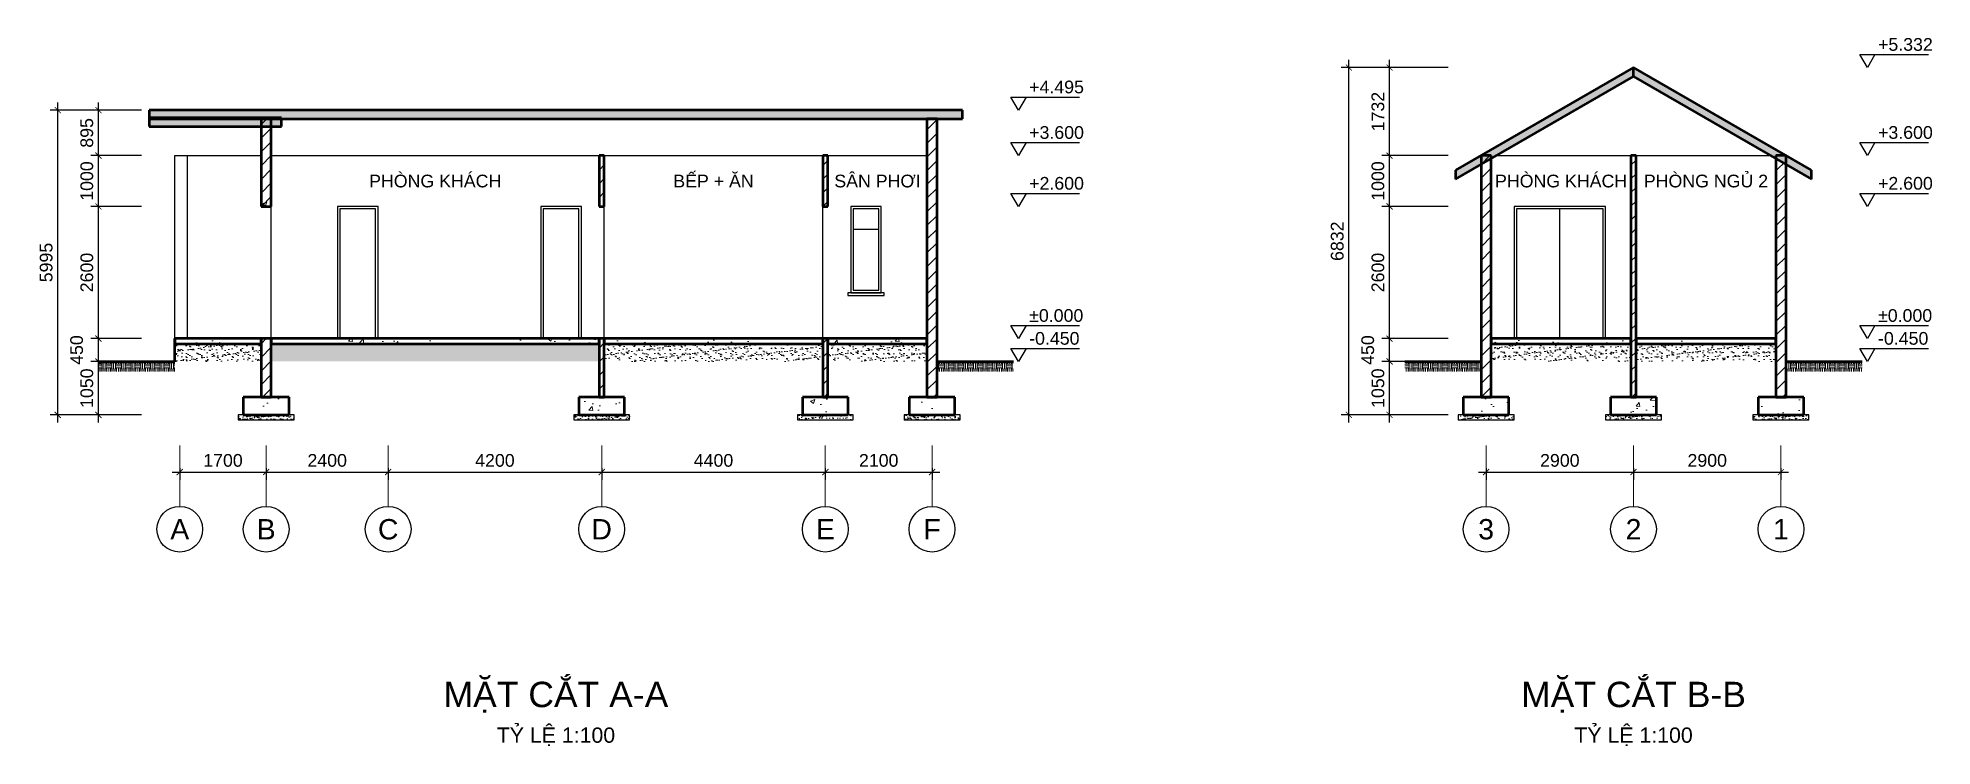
# Model space of a CAD drawing. Header units: millimetres. Extents: x -3500 to 198005, y -63125 to 18900.
# Drawn here: x 9608 to 46874, y -30016 to -16084 of the extents above; entities that cross this region are included whole.
import ezdxf
from ezdxf.enums import TextEntityAlignment as Align

# ---------------------------------------------------------------- set-up
doc = ezdxf.new("R2010")
doc.units = ezdxf.units.MM
doc.header["$LTSCALE"] = 40
doc.linetypes.add('CENTER', pattern=[50.8, 31.75, -6.35, 6.35, -6.35])
for name, color, linetype, lineweight in [('A-ANNO-DIMS', 1, 'Continuous', 18), ('A-ANNO-SYMB', 7, 'Continuous', 25), ('A-ANNO-TEXT', 7, 'Continuous', 18), ('A-ELEV', 7, 'Continuous', 25), ('A-ELEV-OTLN', 7, 'Continuous', 50), ('A-SECT', 7, 'Continuous', 50), ('A-SECT-PATT', 8, 'Continuous', 9), ('S-GRID', 1, 'CENTER', 18), ('S-GRID-IDEN', 7, 'Continuous', 25)]:
    doc.layers.add(name, color=color, linetype=linetype, lineweight=lineweight)
doc.styles.add('MCP-ARIAL', font='arial.ttf')
doc.dimstyles.new('MCP-1-100', dxfattribs={"dimscale": 100, "dimtxt": 2.5, "dimasz": 1.2, "dimexe": 1.5, "dimexo": 1.5, "dimgap": 1, "dimtad": 1, "dimdec": 0, "dimdsep": 46, "dimtxsty": 'MCP-ARIAL', "dimblk": 'ARCHTICK', "dimblk1": 'ARCHTICK', "dimblk2": 'ARCHTICK', "dimcen": 0.09, "dimdle": 1.5, "dimclrd": 256, "dimclre": 256, "dimclrt": 256, "dimadec": 0, "dimazin": 0, "dimtfac": 1, "dimtdec": 4, "dimtmove": 2, "dimatfit": 3, "dimfxl": 1, "dimtolj": 1, "dimtzin": 0, "dimarcsym": 0})

msp = doc.modelspace()

# ---------------------------------------------------------------- texts
at = {"layer": 'A-ANNO-SYMB', "style": 'MCP-ARIAL'}
for s, p in [('+5.332', (45810, -16338)), ('+4.495', (29110, -17175)), ('+3.600', (29110, -18070)), ('+3.600', (45810, -18070)), ('+2.600', (29110, -19070)), ('+2.600', (45810, -19070)), ('±0.000', (29110, -21670)), ('±0.000', (45810, -21670)), ('-0.450', (29110, -22120)), ('-0.450', (45810, -22120))]:
    msp.add_text(s, height=250, dxfattribs=at).set_placement(p)
at = {"layer": 'A-ANNO-TEXT', "style": 'MCP-ARIAL'}
for s, p in [('PHÒNG KHÁCH', (17425, -18900)), ('BẾP + ĂN', (22900, -18900)), ('SÂN PHƠI', (26125, -18900)), ('PHÒNG KHÁCH', (39575, -18900)), ('PHÒNG NGỦ 2', (42425, -18900))]:
    msp.add_text(s, height=250, dxfattribs=at).set_placement(p, align=Align.MIDDLE_CENTER)
for s, height, p in [('MẶT CẮT A-A', 500, (19800, -29250)), ('MẶT CẮT B-B', 500, (41000, -29250)), ('TỶ LỆ 1:100', 300, (19800, -29950)), ('TỶ LỆ 1:100', 300, (41000, -29950))]:
    msp.add_text(s, height=height, dxfattribs=at).set_placement(p, align=Align.CENTER)
at = {"layer": 'S-GRID-IDEN', "style": 'MCP-ARIAL'}
for s, p in [('A', (12400, -25750)), ('B', (14100, -25750)), ('C', (16500, -25750)), ('D', (20700, -25750)), ('E', (25100, -25750)), ('F', (27200, -25750)), ('3', (38100, -25750)), ('2', (41000, -25750)), ('1', (43900, -25750))]:
    msp.add_text(s, height=400, dxfattribs=at).set_placement(p, align=Align.MIDDLE_CENTER)

# ---------------------------------------------------------------- blocks, each defined once
blk = doc.blocks.new('_ArchTick')
at = {"color": 0, "linetype": 'ByBlock', "const_width": 0.15}
blk.add_lwpolyline([(-0.5, -0.5), (0.5, 0.5)], dxfattribs=at)
blk = doc.blocks.new('*D57')
at = {"layer": 'A-ANNO-DIMS', "lineweight": -2, "transparency": 16777216}
for p, q in [((10800, -23650), (10800, -22300)), ((11650, -22450), (10650, -22450)), ((11650, -23500), (10650, -23500))]:
    blk.add_line(p, q, dxfattribs=at)
at = {"layer": 'Defpoints', "color": 0, "transparency": 16777216}
for p in [(10800, -22450), (11800, -22450), (11800, -23500)]:
    blk.add_point(p, dxfattribs=at)
at = {"layer": 'A-ANNO-DIMS', "lineweight": -2, "transparency": 16777216, "xscale": 120, "yscale": 120, "zscale": 120}
for p, rotation in [((10800, -22450), 90), ((10800, -23500), 270)]:
    blk.add_blockref('_ArchTick', p, dxfattribs=dict(at, rotation=rotation))
at = {"layer": 'A-ANNO-DIMS', "transparency": 16777216, "insert": (10572, -22975), "char_height": 250, "attachment_point": 5, "rotation": 90, "style": 'MCP-ARIAL'}
blk.add_mtext('\\A1;1050', dxfattribs=at)
blk = doc.blocks.new('*D58')
at = {"layer": 'A-ANNO-DIMS', "lineweight": -2, "transparency": 16777216}
for p, q in [((10800, -22600), (10800, -21850)), ((11650, -22000), (10650, -22000)), ((11650, -22450), (10650, -22450))]:
    blk.add_line(p, q, dxfattribs=at)
at = {"layer": 'Defpoints', "color": 0, "transparency": 16777216}
for p in [(10800, -22000), (11800, -22000), (11800, -22450)]:
    blk.add_point(p, dxfattribs=at)
at = {"layer": 'A-ANNO-DIMS', "lineweight": -2, "transparency": 16777216, "xscale": 120, "yscale": 120, "zscale": 120}
for p, rotation in [((10800, -22000), 90), ((10800, -22450), 270)]:
    blk.add_blockref('_ArchTick', p, dxfattribs=dict(at, rotation=rotation))
at = {"layer": 'A-ANNO-DIMS', "transparency": 16777216, "insert": (10372, -22225), "char_height": 250, "attachment_point": 5, "rotation": 90, "style": 'MCP-ARIAL'}
blk.add_mtext('\\A1;450', dxfattribs=at)
blk = doc.blocks.new('*D59')
at = {"layer": 'A-ANNO-DIMS', "lineweight": -2, "transparency": 16777216}
for p, q in [((10800, -22150), (10800, -19250)), ((11650, -19400), (10650, -19400)), ((11650, -22000), (10650, -22000))]:
    blk.add_line(p, q, dxfattribs=at)
at = {"layer": 'Defpoints', "color": 0, "transparency": 16777216}
for p in [(10800, -19400), (11800, -19400), (11800, -22000)]:
    blk.add_point(p, dxfattribs=at)
at = {"layer": 'A-ANNO-DIMS', "lineweight": -2, "transparency": 16777216, "xscale": 120, "yscale": 120, "zscale": 120}
for p, rotation in [((10800, -19400), 90), ((10800, -22000), 270)]:
    blk.add_blockref('_ArchTick', p, dxfattribs=dict(at, rotation=rotation))
at = {"layer": 'A-ANNO-DIMS', "transparency": 16777216, "insert": (10572, -20700), "char_height": 250, "attachment_point": 5, "rotation": 90, "style": 'MCP-ARIAL'}
blk.add_mtext('\\A1;2600', dxfattribs=at)
blk = doc.blocks.new('*D60')
at = {"layer": 'A-ANNO-DIMS', "lineweight": -2, "transparency": 16777216}
for p, q in [((10800, -19550), (10800, -18250)), ((11650, -18400), (10650, -18400)), ((11650, -19400), (10650, -19400))]:
    blk.add_line(p, q, dxfattribs=at)
at = {"layer": 'Defpoints', "color": 0, "transparency": 16777216}
for p in [(10800, -18400), (11800, -18400), (11800, -19400)]:
    blk.add_point(p, dxfattribs=at)
at = {"layer": 'A-ANNO-DIMS', "lineweight": -2, "transparency": 16777216, "xscale": 120, "yscale": 120, "zscale": 120}
for p, rotation in [((10800, -18400), 90), ((10800, -19400), 270)]:
    blk.add_blockref('_ArchTick', p, dxfattribs=dict(at, rotation=rotation))
at = {"layer": 'A-ANNO-DIMS', "transparency": 16777216, "insert": (10572, -18900), "char_height": 250, "attachment_point": 5, "rotation": 90, "style": 'MCP-ARIAL'}
blk.add_mtext('\\A1;1000', dxfattribs=at)
blk = doc.blocks.new('*D61')
at = {"layer": 'A-ANNO-DIMS', "lineweight": -2, "transparency": 16777216}
for p, q in [((11650, -17505), (10650, -17505)), ((10800, -18550), (10800, -17355)), ((11650, -18400), (10650, -18400))]:
    blk.add_line(p, q, dxfattribs=at)
at = {"layer": 'Defpoints', "color": 0, "transparency": 16777216}
for p in [(10800, -17505), (11800, -17505), (11800, -18400)]:
    blk.add_point(p, dxfattribs=at)
at = {"layer": 'A-ANNO-DIMS', "lineweight": -2, "transparency": 16777216, "xscale": 120, "yscale": 120, "zscale": 120}
for p, rotation in [((10800, -17505), 90), ((10800, -18400), 270)]:
    blk.add_blockref('_ArchTick', p, dxfattribs=dict(at, rotation=rotation))
at = {"layer": 'A-ANNO-DIMS', "transparency": 16777216, "insert": (10572, -17953), "char_height": 250, "attachment_point": 5, "rotation": 90, "style": 'MCP-ARIAL'}
blk.add_mtext('\\A1;895', dxfattribs=at)
blk = doc.blocks.new('*D62')
at = {"layer": 'A-ANNO-DIMS', "lineweight": -2, "transparency": 16777216}
for p, q in [((11650, -17505), (9850, -17505)), ((10000, -23650), (10000, -17355)), ((11650, -23500), (9850, -23500))]:
    blk.add_line(p, q, dxfattribs=at)
at = {"layer": 'Defpoints', "color": 0, "transparency": 16777216}
for p in [(10000, -17505), (11800, -17505), (11800, -23500)]:
    blk.add_point(p, dxfattribs=at)
at = {"layer": 'A-ANNO-DIMS', "lineweight": -2, "transparency": 16777216, "xscale": 120, "yscale": 120, "zscale": 120}
for p, rotation in [((10000, -17505), 90), ((10000, -23500), 270)]:
    blk.add_blockref('_ArchTick', p, dxfattribs=dict(at, rotation=rotation))
at = {"layer": 'A-ANNO-DIMS', "transparency": 16777216, "insert": (9772, -20503), "char_height": 250, "attachment_point": 5, "rotation": 90, "style": 'MCP-ARIAL'}
blk.add_mtext('\\A1;5995', dxfattribs=at)
blk = doc.blocks.new('*D63')
at = {"layer": 'A-ANNO-DIMS', "lineweight": -2, "transparency": 16777216}
for p, q in [((12400, -24550), (12400, -24775)), ((14100, -24550), (14100, -24775)), ((12250, -24625), (14250, -24625))]:
    blk.add_line(p, q, dxfattribs=at)
at = {"layer": 'Defpoints', "color": 0, "transparency": 16777216}
for p in [(12400, -24400), (14100, -24400), (14100, -24625)]:
    blk.add_point(p, dxfattribs=at)
at = {"layer": 'A-ANNO-DIMS', "lineweight": -2, "transparency": 16777216, "xscale": 120, "yscale": 120, "zscale": 120, "rotation": 180}
blk.add_blockref('_ArchTick', (12400, -24625), dxfattribs=at)
at = {"layer": 'A-ANNO-DIMS', "lineweight": -2, "transparency": 16777216, "xscale": 120, "yscale": 120, "zscale": 120}
blk.add_blockref('_ArchTick', (14100, -24625), dxfattribs=at)
at = {"layer": 'A-ANNO-DIMS', "transparency": 16777216, "insert": (13250, -24397), "char_height": 250, "attachment_point": 5, "style": 'MCP-ARIAL'}
blk.add_mtext('\\A1;1700', dxfattribs=at)
blk = doc.blocks.new('*D64')
at = {"layer": 'A-ANNO-DIMS', "lineweight": -2, "transparency": 16777216}
for p, q in [((14100, -24550), (14100, -24775)), ((16500, -24550), (16500, -24775)), ((13950, -24625), (16650, -24625))]:
    blk.add_line(p, q, dxfattribs=at)
at = {"layer": 'Defpoints', "color": 0, "transparency": 16777216}
for p in [(14100, -24400), (16500, -24400), (16500, -24625)]:
    blk.add_point(p, dxfattribs=at)
at = {"layer": 'A-ANNO-DIMS', "lineweight": -2, "transparency": 16777216, "xscale": 120, "yscale": 120, "zscale": 120, "rotation": 180}
blk.add_blockref('_ArchTick', (14100, -24625), dxfattribs=at)
at = {"layer": 'A-ANNO-DIMS', "lineweight": -2, "transparency": 16777216, "xscale": 120, "yscale": 120, "zscale": 120}
blk.add_blockref('_ArchTick', (16500, -24625), dxfattribs=at)
at = {"layer": 'A-ANNO-DIMS', "transparency": 16777216, "insert": (15300, -24397), "char_height": 250, "attachment_point": 5, "style": 'MCP-ARIAL'}
blk.add_mtext('\\A1;2400', dxfattribs=at)
blk = doc.blocks.new('*D65')
at = {"layer": 'A-ANNO-DIMS', "lineweight": -2, "transparency": 16777216}
for p, q in [((16500, -24550), (16500, -24775)), ((20700, -24550), (20700, -24775)), ((16350, -24625), (20850, -24625))]:
    blk.add_line(p, q, dxfattribs=at)
at = {"layer": 'Defpoints', "color": 0, "transparency": 16777216}
for p in [(16500, -24400), (20700, -24400), (20700, -24625)]:
    blk.add_point(p, dxfattribs=at)
at = {"layer": 'A-ANNO-DIMS', "lineweight": -2, "transparency": 16777216, "xscale": 120, "yscale": 120, "zscale": 120, "rotation": 180}
blk.add_blockref('_ArchTick', (16500, -24625), dxfattribs=at)
at = {"layer": 'A-ANNO-DIMS', "lineweight": -2, "transparency": 16777216, "xscale": 120, "yscale": 120, "zscale": 120}
blk.add_blockref('_ArchTick', (20700, -24625), dxfattribs=at)
at = {"layer": 'A-ANNO-DIMS', "transparency": 16777216, "insert": (18600, -24397), "char_height": 250, "attachment_point": 5, "style": 'MCP-ARIAL'}
blk.add_mtext('\\A1;4200', dxfattribs=at)
blk = doc.blocks.new('*D66')
at = {"layer": 'A-ANNO-DIMS', "lineweight": -2, "transparency": 16777216}
for p, q in [((20700, -24550), (20700, -24775)), ((25100, -24550), (25100, -24775)), ((20550, -24625), (25250, -24625))]:
    blk.add_line(p, q, dxfattribs=at)
at = {"layer": 'Defpoints', "color": 0, "transparency": 16777216}
for p in [(20700, -24400), (25100, -24400), (25100, -24625)]:
    blk.add_point(p, dxfattribs=at)
at = {"layer": 'A-ANNO-DIMS', "lineweight": -2, "transparency": 16777216, "xscale": 120, "yscale": 120, "zscale": 120, "rotation": 180}
blk.add_blockref('_ArchTick', (20700, -24625), dxfattribs=at)
at = {"layer": 'A-ANNO-DIMS', "lineweight": -2, "transparency": 16777216, "xscale": 120, "yscale": 120, "zscale": 120}
blk.add_blockref('_ArchTick', (25100, -24625), dxfattribs=at)
at = {"layer": 'A-ANNO-DIMS', "transparency": 16777216, "insert": (22900, -24397), "char_height": 250, "attachment_point": 5, "style": 'MCP-ARIAL'}
blk.add_mtext('\\A1;4400', dxfattribs=at)
blk = doc.blocks.new('*D67')
at = {"layer": 'A-ANNO-DIMS', "lineweight": -2, "transparency": 16777216}
for p, q in [((25100, -24550), (25100, -24775)), ((27200, -24550), (27200, -24775)), ((24950, -24625), (27350, -24625))]:
    blk.add_line(p, q, dxfattribs=at)
at = {"layer": 'Defpoints', "color": 0, "transparency": 16777216}
for p in [(25100, -24400), (27200, -24400), (27200, -24625)]:
    blk.add_point(p, dxfattribs=at)
at = {"layer": 'A-ANNO-DIMS', "lineweight": -2, "transparency": 16777216, "xscale": 120, "yscale": 120, "zscale": 120, "rotation": 180}
blk.add_blockref('_ArchTick', (25100, -24625), dxfattribs=at)
at = {"layer": 'A-ANNO-DIMS', "lineweight": -2, "transparency": 16777216, "xscale": 120, "yscale": 120, "zscale": 120}
blk.add_blockref('_ArchTick', (27200, -24625), dxfattribs=at)
at = {"layer": 'A-ANNO-DIMS', "transparency": 16777216, "insert": (26150, -24397), "char_height": 250, "attachment_point": 5, "style": 'MCP-ARIAL'}
blk.add_mtext('\\A1;2100', dxfattribs=at)
blk = doc.blocks.new('*D68')
at = {"layer": 'A-ANNO-DIMS', "lineweight": -2, "transparency": 16777216}
for p, q in [((36200, -23650), (36200, -22300)), ((37350, -22450), (36050, -22450)), ((37350, -23500), (36050, -23500))]:
    blk.add_line(p, q, dxfattribs=at)
at = {"layer": 'Defpoints', "color": 0, "transparency": 16777216}
for p in [(36200, -22450), (37500, -22450), (37500, -23500)]:
    blk.add_point(p, dxfattribs=at)
at = {"layer": 'A-ANNO-DIMS', "lineweight": -2, "transparency": 16777216, "xscale": 120, "yscale": 120, "zscale": 120}
for p, rotation in [((36200, -22450), 90), ((36200, -23500), 270)]:
    blk.add_blockref('_ArchTick', p, dxfattribs=dict(at, rotation=rotation))
at = {"layer": 'A-ANNO-DIMS', "transparency": 16777216, "insert": (35972, -22975), "char_height": 250, "attachment_point": 5, "rotation": 90, "style": 'MCP-ARIAL'}
blk.add_mtext('\\A1;1050', dxfattribs=at)
blk = doc.blocks.new('*D69')
at = {"layer": 'A-ANNO-DIMS', "lineweight": -2, "transparency": 16777216}
for p, q in [((36200, -22600), (36200, -21850)), ((37350, -22000), (36050, -22000)), ((37350, -22450), (36050, -22450))]:
    blk.add_line(p, q, dxfattribs=at)
at = {"layer": 'Defpoints', "color": 0, "transparency": 16777216}
for p in [(36200, -22000), (37500, -22000), (37500, -22450)]:
    blk.add_point(p, dxfattribs=at)
at = {"layer": 'A-ANNO-DIMS', "lineweight": -2, "transparency": 16777216, "xscale": 120, "yscale": 120, "zscale": 120}
for p, rotation in [((36200, -22000), 90), ((36200, -22450), 270)]:
    blk.add_blockref('_ArchTick', p, dxfattribs=dict(at, rotation=rotation))
at = {"layer": 'A-ANNO-DIMS', "transparency": 16777216, "insert": (35772, -22225), "char_height": 250, "attachment_point": 5, "rotation": 90, "style": 'MCP-ARIAL'}
blk.add_mtext('\\A1;450', dxfattribs=at)
blk = doc.blocks.new('*D70')
at = {"layer": 'A-ANNO-DIMS', "lineweight": -2, "transparency": 16777216}
for p, q in [((36200, -22150), (36200, -19250)), ((37350, -19400), (36050, -19400)), ((37350, -22000), (36050, -22000))]:
    blk.add_line(p, q, dxfattribs=at)
at = {"layer": 'Defpoints', "color": 0, "transparency": 16777216}
for p in [(36200, -19400), (37500, -19400), (37500, -22000)]:
    blk.add_point(p, dxfattribs=at)
at = {"layer": 'A-ANNO-DIMS', "lineweight": -2, "transparency": 16777216, "xscale": 120, "yscale": 120, "zscale": 120}
for p, rotation in [((36200, -19400), 90), ((36200, -22000), 270)]:
    blk.add_blockref('_ArchTick', p, dxfattribs=dict(at, rotation=rotation))
at = {"layer": 'A-ANNO-DIMS', "transparency": 16777216, "insert": (35972, -20700), "char_height": 250, "attachment_point": 5, "rotation": 90, "style": 'MCP-ARIAL'}
blk.add_mtext('\\A1;2600', dxfattribs=at)
blk = doc.blocks.new('*D71')
at = {"layer": 'A-ANNO-DIMS', "lineweight": -2, "transparency": 16777216}
for p, q in [((36200, -19550), (36200, -18250)), ((37350, -18400), (36050, -18400)), ((37350, -19400), (36050, -19400))]:
    blk.add_line(p, q, dxfattribs=at)
at = {"layer": 'Defpoints', "color": 0, "transparency": 16777216}
for p in [(36200, -18400), (37500, -18400), (37500, -19400)]:
    blk.add_point(p, dxfattribs=at)
at = {"layer": 'A-ANNO-DIMS', "lineweight": -2, "transparency": 16777216, "xscale": 120, "yscale": 120, "zscale": 120}
for p, rotation in [((36200, -18400), 90), ((36200, -19400), 270)]:
    blk.add_blockref('_ArchTick', p, dxfattribs=dict(at, rotation=rotation))
at = {"layer": 'A-ANNO-DIMS', "transparency": 16777216, "insert": (35972, -18900), "char_height": 250, "attachment_point": 5, "rotation": 90, "style": 'MCP-ARIAL'}
blk.add_mtext('\\A1;1000', dxfattribs=at)
blk = doc.blocks.new('*D72')
at = {"layer": 'A-ANNO-DIMS', "lineweight": -2, "transparency": 16777216}
for p, q in [((37350, -16668), (36050, -16668)), ((36200, -18550), (36200, -16518)), ((37350, -18400), (36050, -18400))]:
    blk.add_line(p, q, dxfattribs=at)
at = {"layer": 'Defpoints', "color": 0, "transparency": 16777216}
for p in [(36200, -16668), (37500, -16668), (37500, -18400)]:
    blk.add_point(p, dxfattribs=at)
at = {"layer": 'A-ANNO-DIMS', "lineweight": -2, "transparency": 16777216, "xscale": 120, "yscale": 120, "zscale": 120}
for p, rotation in [((36200, -16668), 90), ((36200, -18400), 270)]:
    blk.add_blockref('_ArchTick', p, dxfattribs=dict(at, rotation=rotation))
at = {"layer": 'A-ANNO-DIMS', "transparency": 16777216, "insert": (35972, -17534), "char_height": 250, "attachment_point": 5, "rotation": 90, "style": 'MCP-ARIAL'}
blk.add_mtext('\\A1;1732', dxfattribs=at)
blk = doc.blocks.new('*D73')
at = {"layer": 'A-ANNO-DIMS', "lineweight": -2, "transparency": 16777216}
for p, q in [((37350, -16668), (35250, -16668)), ((35400, -23650), (35400, -16518)), ((37350, -23500), (35250, -23500))]:
    blk.add_line(p, q, dxfattribs=at)
at = {"layer": 'Defpoints', "color": 0, "transparency": 16777216}
for p in [(35400, -16668), (37500, -16668), (37500, -23500)]:
    blk.add_point(p, dxfattribs=at)
at = {"layer": 'A-ANNO-DIMS', "lineweight": -2, "transparency": 16777216, "xscale": 120, "yscale": 120, "zscale": 120}
for p, rotation in [((35400, -16668), 90), ((35400, -23500), 270)]:
    blk.add_blockref('_ArchTick', p, dxfattribs=dict(at, rotation=rotation))
at = {"layer": 'A-ANNO-DIMS', "transparency": 16777216, "insert": (35172, -20084), "char_height": 250, "attachment_point": 5, "rotation": 90, "style": 'MCP-ARIAL'}
blk.add_mtext('\\A1;6832', dxfattribs=at)
blk = doc.blocks.new('*D74')
at = {"layer": 'A-ANNO-DIMS', "lineweight": -2, "transparency": 16777216}
for p, q in [((38100, -24550), (38100, -24775)), ((41000, -24550), (41000, -24775)), ((37950, -24625), (41150, -24625))]:
    blk.add_line(p, q, dxfattribs=at)
at = {"layer": 'Defpoints', "color": 0, "transparency": 16777216}
for p in [(38100, -24400), (41000, -24400), (41000, -24625)]:
    blk.add_point(p, dxfattribs=at)
at = {"layer": 'A-ANNO-DIMS', "lineweight": -2, "transparency": 16777216, "xscale": 120, "yscale": 120, "zscale": 120, "rotation": 180}
blk.add_blockref('_ArchTick', (38100, -24625), dxfattribs=at)
at = {"layer": 'A-ANNO-DIMS', "lineweight": -2, "transparency": 16777216, "xscale": 120, "yscale": 120, "zscale": 120}
blk.add_blockref('_ArchTick', (41000, -24625), dxfattribs=at)
at = {"layer": 'A-ANNO-DIMS', "transparency": 16777216, "insert": (39550, -24397), "char_height": 250, "attachment_point": 5, "style": 'MCP-ARIAL'}
blk.add_mtext('\\A1;2900', dxfattribs=at)
blk = doc.blocks.new('*D75')
at = {"layer": 'A-ANNO-DIMS', "lineweight": -2, "transparency": 16777216}
for p, q in [((41000, -24550), (41000, -24775)), ((43900, -24550), (43900, -24775)), ((40850, -24625), (44050, -24625))]:
    blk.add_line(p, q, dxfattribs=at)
at = {"layer": 'Defpoints', "color": 0, "transparency": 16777216}
for p in [(41000, -24400), (43900, -24400), (43900, -24625)]:
    blk.add_point(p, dxfattribs=at)
at = {"layer": 'A-ANNO-DIMS', "lineweight": -2, "transparency": 16777216, "xscale": 120, "yscale": 120, "zscale": 120, "rotation": 180}
blk.add_blockref('_ArchTick', (41000, -24625), dxfattribs=at)
at = {"layer": 'A-ANNO-DIMS', "lineweight": -2, "transparency": 16777216, "xscale": 120, "yscale": 120, "zscale": 120}
blk.add_blockref('_ArchTick', (43900, -24625), dxfattribs=at)
at = {"layer": 'A-ANNO-DIMS', "transparency": 16777216, "insert": (42450, -24397), "char_height": 250, "attachment_point": 5, "style": 'MCP-ARIAL'}
blk.add_mtext('\\A1;2900', dxfattribs=at)

# ---------------------------------------------------------------- dimensions: what is measured, and where the dimension line sits
at = {"layer": 'A-ANNO-DIMS'}
for base, p1, p2, picture, middle in [((35400, -16668), (37500, -23500), (37500, -16668), '*D73', (35172.271, -20084)), ((36200, -16668), (37500, -18400), (37500, -16668), '*D72', (35972.271, -17534)), ((10000, -17505), (11800, -23500), (11800, -17505), '*D62', (9772.357, -20502.5)), ((10800, -17505), (11800, -18400), (11800, -17505), '*D61', (10572.357, -17952.5)), ((10800, -18400), (11800, -19400), (11800, -18400), '*D60', (10572.357, -18900)), ((36200, -18400), (37500, -19400), (37500, -18400), '*D71', (35972.357, -18900)), ((10800, -19400), (11800, -22000), (11800, -19400), '*D59', (10572.357, -20700)), ((36200, -19400), (37500, -22000), (37500, -19400), '*D70', (35972.357, -20700)), ((10800, -22000), (11800, -22450), (11800, -22000), '*D58', (10372.357, -22225)), ((36200, -22000), (37500, -22450), (37500, -22000), '*D69', (35772.357, -22225)), ((10800, -22450), (11800, -23500), (11800, -22450), '*D57', (10572.357, -22975)), ((36200, -22450), (37500, -23500), (37500, -22450), '*D68', (35972.357, -22975))]:
    dim = msp.add_linear_dim(base=base, p1=p1, p2=p2, angle=90, dimstyle='MCP-1-100', dxfattribs=at)
    dim.commit()
    dim.dimension.update_dxf_attribs({"geometry": picture, "text_midpoint": middle})
for base, p1, p2, picture, middle in [((14100, -24625), (12400, -24400), (14100, -24400), '*D63', (13250, -24397.357)), ((16500, -24625), (14100, -24400), (16500, -24400), '*D64', (15300, -24397.357)), ((20700, -24625), (16500, -24400), (20700, -24400), '*D65', (18600, -24397.357)), ((25100, -24625), (20700, -24400), (25100, -24400), '*D66', (22900, -24397.357)), ((27200, -24625), (25100, -24400), (27200, -24400), '*D67', (26150, -24397.357)), ((41000, -24625), (38100, -24400), (41000, -24400), '*D74', (39550, -24397.357)), ((43900, -24625), (41000, -24400), (43900, -24400), '*D75', (42450, -24397.357))]:
    dim = msp.add_linear_dim(base=base, p1=p1, p2=p2, dimstyle='MCP-1-100', dxfattribs=at)
    dim.commit()
    dim.dimension.update_dxf_attribs({"geometry": picture, "text_midpoint": middle})

# ---------------------------------------------------------------- hatches: boundary and pattern name
at = {"layer": 'A-SECT-PATT'}
for points in [[(37500, -18861.88), (41000, -16841.154), (41000, -16667.949), (37500, -18688.675)], [(41000, -16841.154), (44500, -18861.88), (44500, -18688.675), (41000, -16667.949)], [(11800, -17678.312), (27800, -17678.312), (27800, -17505.107), (11800, -17505.107)], [(11800, -17828.312), (14400, -17828.312), (14400, -17655.107), (11800, -17655.107)]]:
    msp.add_hatch(color=256, dxfattribs=at).paths.add_polyline_path(points, flags=16)
h = msp.add_hatch(dxfattribs=at)
h.set_pattern_fill('ANSI31', color=256, scale=60, style=0)
h.paths.add_polyline_path([(14000, -19400), (14200, -19400), (14200, -17678.312), (14000, -17678.312)], flags=16)
h = msp.add_hatch(dxfattribs=at)
h.set_pattern_fill('ANSI31', color=256, scale=60, style=0)
h.paths.add_polyline_path([(27100, -23150), (27300, -23150), (27300, -17678.312), (27100, -17678.312)], flags=16)
h = msp.add_hatch(dxfattribs=at)
h.set_pattern_fill('ANSI31', color=256, scale=60, style=0)
h.paths.add_polyline_path([(20650, -19400), (20750, -19400), (20750, -18400), (20650, -18400)], flags=16)
h = msp.add_hatch(dxfattribs=at)
h.set_pattern_fill('ANSI31', color=256, scale=60, style=0)
h.paths.add_polyline_path([(25050, -19400), (25150, -19400), (25150, -18400), (25050, -18400)], flags=16)
h = msp.add_hatch(dxfattribs=at)
h.set_pattern_fill('ANSI31', color=256, scale=60, style=0)
h.paths.add_polyline_path([(38000, -23150), (38200, -23150), (38200, -18400), (38000, -18400)], flags=16)
h = msp.add_hatch(dxfattribs=at)
h.set_pattern_fill('ANSI31', color=256, scale=60, style=0)
h.paths.add_polyline_path([(40950, -23150), (41050, -23150), (41050, -18400), (40950, -18400)], flags=16)
h = msp.add_hatch(dxfattribs=at)
h.set_pattern_fill('ANSI31', color=256, scale=60, style=0)
h.paths.add_polyline_path([(43800, -23150), (44000, -23150), (44000, -18400), (43800, -18400)], flags=16)
h = msp.add_hatch(dxfattribs=at)
h.set_pattern_fill('AR-CONC', color=256, scale=5, style=0)
h.paths.add_polyline_path([(14000, -19400), (14200, -19400), (14200, -19200), (14000, -19200)], flags=16)
h = msp.add_hatch(dxfattribs=at)
h.set_pattern_fill('AR-CONC', color=256, scale=5, style=0)
h.paths.add_polyline_path([(20650, -19400), (20750, -19400), (20750, -19200), (20650, -19200)], flags=16)
h = msp.add_hatch(dxfattribs=at)
h.set_pattern_fill('AR-CONC', color=256, scale=5, style=0)
h.paths.add_polyline_path([(25050, -19400), (25150, -19400), (25150, -19200), (25050, -19200)], flags=16)
h = msp.add_hatch(dxfattribs=at)
h.set_pattern_fill('AR-CONC', color=256, scale=5, style=0)
h.paths.add_polyline_path([(12300, -22100), (14000, -22100), (14000, -22000), (12300, -22000)], flags=16)
h = msp.add_hatch(dxfattribs=at)
h.set_pattern_fill('AR-SAND', color=256, scale=3, style=0)
h.paths.add_polyline_path([(12300, -22450), (14000, -22450), (14000, -22100), (12300, -22100)], flags=16)
h = msp.add_hatch(dxfattribs=at)
h.set_pattern_fill('ANSI31', color=256, scale=60, style=0)
h.paths.add_polyline_path([(14000, -23150), (14200, -23150), (14200, -22000), (14000, -22000)], flags=16)
h = msp.add_hatch(dxfattribs=at)
h.set_pattern_fill('AR-CONC', color=256, scale=5, style=0)
h.paths.add_polyline_path([(14200, -22100), (20650, -22100), (20650, -22000), (14200, -22000)], flags=16)
h = msp.add_hatch(dxfattribs=at)
h.set_pattern_fill('AR-SAND', color=256, scale=3, style=0)
h.paths.add_polyline_path([(14200, -22450), (20650, -22450), (20650, -22100), (14200, -22100)], flags=16)
h = msp.add_hatch(dxfattribs=at)
h.set_pattern_fill('ANSI31', color=256, scale=60, style=0)
h.paths.add_polyline_path([(20650, -23150), (20750, -23150), (20750, -22000), (20650, -22000)], flags=16)
h = msp.add_hatch(dxfattribs=at)
h.set_pattern_fill('AR-CONC', color=256, scale=5, style=0)
h.paths.add_polyline_path([(20750, -22100), (25050, -22100), (25050, -22000), (20750, -22000)], flags=16)
h = msp.add_hatch(dxfattribs=at)
h.set_pattern_fill('AR-SAND', color=256, scale=3, style=0)
h.paths.add_polyline_path([(20750, -22450), (25050, -22450), (25050, -22100), (20750, -22100)], flags=16)
h = msp.add_hatch(dxfattribs=at)
h.set_pattern_fill('ANSI31', color=256, scale=60, style=0)
h.paths.add_polyline_path([(25050, -23150), (25150, -23150), (25150, -22000), (25050, -22000)], flags=16)
h = msp.add_hatch(dxfattribs=at)
h.set_pattern_fill('AR-CONC', color=256, scale=5, style=0)
h.paths.add_polyline_path([(25150, -22100), (27100, -22100), (27100, -22000), (25150, -22000)], flags=16)
h = msp.add_hatch(dxfattribs=at)
h.set_pattern_fill('AR-SAND', color=256, scale=3, style=0)
h.paths.add_polyline_path([(25150, -22450), (27100, -22450), (27100, -22100), (25150, -22100)], flags=16)
h = msp.add_hatch(dxfattribs=at)
h.set_pattern_fill('AR-CONC', color=256, scale=5, style=0)
h.paths.add_polyline_path([(38200, -22100), (40950, -22100), (40950, -22000), (38200, -22000)], flags=16)
h = msp.add_hatch(dxfattribs=at)
h.set_pattern_fill('AR-SAND', color=256, scale=3, style=0)
h.paths.add_polyline_path([(38200, -22450), (40950, -22450), (40950, -22100), (38200, -22100)], flags=16)
h = msp.add_hatch(dxfattribs=at)
h.set_pattern_fill('AR-CONC', color=256, scale=5, style=0)
h.paths.add_polyline_path([(41050, -22100), (43800, -22100), (43800, -22000), (41050, -22000)], flags=16)
h = msp.add_hatch(dxfattribs=at)
h.set_pattern_fill('AR-SAND', color=256, scale=3, style=0)
h.paths.add_polyline_path([(41050, -22450), (43800, -22450), (43800, -22100), (41050, -22100)], flags=16)
h = msp.add_hatch(dxfattribs=at)
h.set_pattern_fill('EARTH', color=256, scale=15, style=0)
h.paths.add_polyline_path([(10800, -22450), (12300, -22450), (12300, -22650), (10800, -22650)], flags=16)
h = msp.add_hatch(dxfattribs=at)
h.set_pattern_fill('EARTH', color=256, scale=15, style=0)
h.paths.add_polyline_path([(27300, -22450), (28800, -22450), (28800, -22650), (27300, -22650)], flags=16)
h = msp.add_hatch(dxfattribs=at)
h.set_pattern_fill('EARTH', color=256, scale=15, style=0)
h.paths.add_polyline_path([(36500, -22450), (38000, -22450), (38000, -22650), (36500, -22650)], flags=16)
h = msp.add_hatch(dxfattribs=at)
h.set_pattern_fill('EARTH', color=256, scale=15, style=0)
h.paths.add_polyline_path([(44000, -22450), (45500, -22450), (45500, -22650), (44000, -22650)], flags=16)
h = msp.add_hatch(dxfattribs=at)
h.set_pattern_fill('AR-CONC', color=256, scale=5, style=0)
h.paths.add_polyline_path([(13650, -23500), (14550, -23500), (14550, -23150), (13650, -23150)], flags=16)
h = msp.add_hatch(dxfattribs=at)
h.set_pattern_fill('AR-CONC', color=256, scale=5, style=0)
h.paths.add_polyline_path([(20250, -23500), (21150, -23500), (21150, -23150), (20250, -23150)], flags=16)
h = msp.add_hatch(dxfattribs=at)
h.set_pattern_fill('AR-CONC', color=256, scale=5, style=0)
h.paths.add_polyline_path([(24650, -23500), (25550, -23500), (25550, -23150), (24650, -23150)], flags=16)
h = msp.add_hatch(dxfattribs=at)
h.set_pattern_fill('AR-CONC', color=256, scale=5, style=0)
h.paths.add_polyline_path([(26750, -23500), (27650, -23500), (27650, -23150), (26750, -23150)], flags=16)
h = msp.add_hatch(dxfattribs=at)
h.set_pattern_fill('AR-CONC', color=256, scale=5, style=0)
h.paths.add_polyline_path([(37650, -23500), (38550, -23500), (38550, -23150), (37650, -23150)], flags=16)
h = msp.add_hatch(dxfattribs=at)
h.set_pattern_fill('AR-CONC', color=256, scale=5, style=0)
h.paths.add_polyline_path([(40550, -23500), (41450, -23500), (41450, -23150), (40550, -23150)], flags=16)
h = msp.add_hatch(dxfattribs=at)
h.set_pattern_fill('AR-CONC', color=256, scale=5, style=0)
h.paths.add_polyline_path([(43450, -23500), (44350, -23500), (44350, -23150), (43450, -23150)], flags=16)
h = msp.add_hatch(dxfattribs=at)
h.set_pattern_fill('AR-SAND', color=256, scale=2, style=0)
h.paths.add_polyline_path([(13550, -23600), (14650, -23600), (14650, -23500), (13550, -23500)], flags=16)
h = msp.add_hatch(dxfattribs=at)
h.set_pattern_fill('AR-SAND', color=256, scale=2, style=0)
h.paths.add_polyline_path([(20150, -23600), (21250, -23600), (21250, -23500), (20150, -23500)], flags=16)
h = msp.add_hatch(dxfattribs=at)
h.set_pattern_fill('AR-SAND', color=256, scale=2, style=0)
h.paths.add_polyline_path([(24550, -23600), (25650, -23600), (25650, -23500), (24550, -23500)], flags=16)
h = msp.add_hatch(dxfattribs=at)
h.set_pattern_fill('AR-SAND', color=256, scale=2, style=0)
h.paths.add_polyline_path([(26650, -23600), (27750, -23600), (27750, -23500), (26650, -23500)], flags=16)
h = msp.add_hatch(dxfattribs=at)
h.set_pattern_fill('AR-SAND', color=256, scale=2, style=0)
h.paths.add_polyline_path([(37550, -23600), (38650, -23600), (38650, -23500), (37550, -23500)], flags=16)
h = msp.add_hatch(dxfattribs=at)
h.set_pattern_fill('AR-SAND', color=256, scale=2, style=0)
h.paths.add_polyline_path([(40450, -23600), (41550, -23600), (41550, -23500), (40450, -23500)], flags=16)
h = msp.add_hatch(dxfattribs=at)
h.set_pattern_fill('AR-SAND', color=256, scale=2, style=0)
h.paths.add_polyline_path([(43350, -23600), (44450, -23600), (44450, -23500), (43350, -23500)], flags=16)

# ---------------------------------------------------------------- linework, layer by layer
at = {"layer": 'A-ANNO-SYMB'}
for p, q in [((45450, -16413), (46800, -16413)), ((28750, -17250), (30100, -17250)), ((28750, -18145), (30100, -18145)), ((45450, -18145), (46800, -18145)), ((28750, -19145), (30100, -19145)), ((45450, -19145), (46800, -19145)), ((28750, -21745), (30100, -21745)), ((45450, -21745), (46800, -21745)), ((28750, -22195), (30100, -22195)), ((45450, -22195), (46800, -22195))]:
    msp.add_line(p, q, dxfattribs=at)
for points in [[(45600, -16668), (45450, -16413), (45750, -16413)], [(28900, -17505), (28750, -17250), (29050, -17250)], [(28900, -18400), (28750, -18145), (29050, -18145)], [(45600, -18400), (45450, -18145), (45750, -18145)], [(28900, -19400), (28750, -19145), (29050, -19145)], [(45600, -19400), (45450, -19145), (45750, -19145)], [(28900, -22000), (28750, -21745), (29050, -21745)], [(45600, -22000), (45450, -21745), (45750, -21745)], [(28900, -22450), (28750, -22195), (29050, -22195)], [(45600, -22450), (45450, -22195), (45750, -22195)]]:
    msp.add_lwpolyline(points, close=True, dxfattribs=at)
at = {"layer": 'A-ELEV'}
for p, q in [((12300, -22000), (12300, -18400)), ((12300, -18400), (12550, -18400)), ((12550, -22000), (12550, -18400)), ((12550, -18400), (14000.5, -18400)), ((14200, -22000), (14200, -18400)), ((14200, -18400), (20750, -18400)), ((20750, -22000), (20750, -18400)), ((20750, -18400), (25050, -18400)), ((25050, -22000), (25050, -18400)), ((25050, -18400), (27100.5, -18400)), ((27300, -22000), (27300, -18400)), ((38000, -22000), (38000, -18572.628)), ((38299, -18400), (40950, -18400)), ((40950, -22000), (40950, -18400)), ((40950, -18400), (43701, -18400)), ((43999, -18400), (44000, -18400)), ((44000, -22000), (44000, -18572.628)), ((16300, -19400), (15500, -19400)), ((15500, -19400), (15500, -22000)), ((16250, -19450), (15550, -19450)), ((15550, -19450), (15550, -22000)), ((16250, -22000), (16250, -19450)), ((16300, -22000), (16300, -19400)), ((20300, -19400), (19500, -19400)), ((19500, -19400), (19500, -22000)), ((20250, -19450), (19550, -19450)), ((19550, -19450), (19550, -22000)), ((20250, -22000), (20250, -19450)), ((20300, -22000), (20300, -19400)), ((26200, -19400), (25600, -19400)), ((25600, -19400), (25600, -21100)), ((26150, -19450), (25650, -19450)), ((25650, -19450), (25650, -21050)), ((26150, -21050), (26150, -19450)), ((26200, -21100), (26200, -19400)), ((40450, -19400), (38650, -19400)), ((38650, -19400), (38650, -22000)), ((40400, -19450), (38700, -19450)), ((38700, -19450), (38700, -22000)), ((39550, -22000), (39550, -19450)), ((40400, -22000), (40400, -19450)), ((40450, -22000), (40450, -19400)), ((25650, -19850), (26150, -19850)), ((26260, -21100), (25540, -21100)), ((25540, -21100), (25540, -21150)), ((25540, -21150), (26260, -21150)), ((25600, -21100), (26200, -21100)), ((25650, -21050), (26150, -21050)), ((26260, -21150), (26260, -21100)), ((15500, -22000), (16300, -22000)), ((15550, -22000), (16250, -22000)), ((19500, -22000), (20300, -22000)), ((19550, -22000), (20250, -22000)), ((38650, -22000), (40450, -22000)), ((38700, -22000), (40400, -22000)), ((14650, -23500), (13550, -23500)), ((13550, -23500), (13550, -23600)), ((13550, -23600), (14650, -23600)), ((14650, -23600), (14650, -23500)), ((21250, -23500), (20150, -23500)), ((20150, -23500), (20150, -23600)), ((20150, -23600), (21250, -23600)), ((21250, -23600), (21250, -23500)), ((25650, -23500), (24550, -23500)), ((24550, -23500), (24550, -23600)), ((24550, -23600), (25650, -23600)), ((25650, -23600), (25650, -23500)), ((27750, -23500), (26650, -23500)), ((26650, -23500), (26650, -23600)), ((26650, -23600), (27750, -23600)), ((27750, -23600), (27750, -23500)), ((38650, -23500), (37550, -23500)), ((37550, -23500), (37550, -23600)), ((37550, -23600), (38650, -23600)), ((38650, -23600), (38650, -23500)), ((41550, -23500), (40450, -23500)), ((40450, -23500), (40450, -23600)), ((40450, -23600), (41550, -23600)), ((41550, -23600), (41550, -23500)), ((44450, -23500), (43350, -23500)), ((43350, -23500), (43350, -23600)), ((43350, -23600), (44450, -23600)), ((44450, -23600), (44450, -23500))]:
    msp.add_line(p, q, dxfattribs=at)
at = {"layer": 'A-ELEV-OTLN'}
for p, q in [((10800, -22450), (12300, -22450)), ((27300, -22450), (28800, -22450)), ((36500, -22450), (38000, -22450)), ((44000, -22450), (45500, -22450))]:
    msp.add_line(p, q, dxfattribs=at)
at = {"layer": 'A-SECT'}
for p, q in [((41000, -16667.949), (37500, -18688.675)), ((41000, -16841.154), (41000, -16667.949)), ((44500, -18688.675), (41000, -16667.949)), ((37500, -18861.88), (41000, -16841.154)), ((41000, -16841.154), (44500, -18861.88)), ((27800, -17505.107), (11800, -17505.107)), ((11800, -17505.107), (11800, -17678.312)), ((27800, -17678.312), (27800, -17505.107)), ((14400, -17655.107), (11800, -17655.107)), ((11800, -17655.107), (11800, -17828.312)), ((11800, -17678.312), (27800, -17678.312)), ((11800, -17828.312), (14400, -17828.312)), ((14200, -17678.312), (14000, -17678.312)), ((14000, -17678.312), (14000, -19400)), ((14200, -19400), (14200, -17678.312)), ((14400, -17828.312), (14400, -17655.107)), ((27300, -17678.312), (27100, -17678.312)), ((27100, -17678.312), (27100, -23150)), ((27300, -23150), (27300, -17678.312)), ((20750, -18400), (20650, -18400)), ((20650, -18400), (20650, -19400)), ((20750, -19400), (20750, -18400)), ((25150, -18400), (25050, -18400)), ((25050, -18400), (25050, -19400)), ((25150, -19400), (25150, -18400)), ((38200, -18400), (38000, -18400)), ((38000, -18400), (38000, -23150)), ((38200, -23150), (38200, -18400)), ((41050, -18400), (40950, -18400)), ((40950, -18400), (40950, -23150)), ((41050, -23150), (41050, -18400)), ((44000, -18400), (43800, -18400)), ((43800, -18400), (43800, -23150)), ((44000, -23150), (44000, -18400)), ((37500, -18688.675), (37500, -18861.88)), ((44500, -18861.88), (44500, -18688.675)), ((14000, -19400), (14200, -19400)), ((20650, -19400), (20750, -19400)), ((25050, -19400), (25150, -19400)), ((14000, -22000), (12300, -22000)), ((12300, -22000), (12300, -22100)), ((12300, -22450), (12300, -22000)), ((12300, -22100), (14000, -22100)), ((14200, -22000), (14000, -22000)), ((14000, -22000), (14000, -23150)), ((14000, -22100), (14000, -22000)), ((14200, -23150), (14200, -22000)), ((20650, -22000), (14200, -22000)), ((14200, -22000), (14200, -22100)), ((14200, -22100), (20650, -22100)), ((20750, -22000), (20650, -22000)), ((20650, -22000), (20650, -23150)), ((20650, -22100), (20650, -22000)), ((20750, -23150), (20750, -22000)), ((25050, -22000), (20750, -22000)), ((20750, -22000), (20750, -22100)), ((20750, -22100), (25050, -22100)), ((25150, -22000), (25050, -22000)), ((25050, -22000), (25050, -23150)), ((25050, -22100), (25050, -22000)), ((25150, -23150), (25150, -22000)), ((27100, -22000), (25150, -22000)), ((25150, -22000), (25150, -22100)), ((25150, -22100), (27100, -22100)), ((27100, -22100), (27100, -22000)), ((40950, -22000), (38200, -22000)), ((38200, -22000), (38200, -22100)), ((38200, -22100), (40950, -22100)), ((40950, -22100), (40950, -22000)), ((43800, -22000), (41050, -22000)), ((41050, -22000), (41050, -22100)), ((41050, -22100), (43800, -22100)), ((43800, -22100), (43800, -22000)), ((14550, -23150), (13650, -23150)), ((13650, -23150), (13650, -23500)), ((14000, -23150), (14200, -23150)), ((14550, -23500), (14550, -23150)), ((21150, -23150), (20250, -23150)), ((20250, -23150), (20250, -23500)), ((20650, -23150), (20750, -23150)), ((21150, -23500), (21150, -23150)), ((25550, -23150), (24650, -23150)), ((24650, -23150), (24650, -23500)), ((25050, -23150), (25150, -23150)), ((25550, -23500), (25550, -23150)), ((27650, -23150), (26750, -23150)), ((26750, -23150), (26750, -23500)), ((27100, -23150), (27300, -23150)), ((27650, -23500), (27650, -23150)), ((38550, -23150), (37650, -23150)), ((37650, -23150), (37650, -23500)), ((38000, -23150), (38200, -23150)), ((38550, -23500), (38550, -23150)), ((41450, -23150), (40550, -23150)), ((40550, -23150), (40550, -23500)), ((40950, -23150), (41050, -23150)), ((41450, -23500), (41450, -23150)), ((44350, -23150), (43450, -23150)), ((43450, -23150), (43450, -23500)), ((43800, -23150), (44000, -23150)), ((44350, -23500), (44350, -23150)), ((13650, -23500), (14550, -23500)), ((20250, -23500), (21150, -23500)), ((24650, -23500), (25550, -23500)), ((26750, -23500), (27650, -23500)), ((37650, -23500), (38550, -23500)), ((40550, -23500), (41450, -23500)), ((43450, -23500), (44350, -23500))]:
    msp.add_line(p, q, dxfattribs=at)
at = {"layer": 'S-GRID'}
for p, q in [((12400, -24100), (12400, -25300)), ((14100, -24100), (14100, -25300)), ((16500, -24100), (16500, -25300)), ((20700, -24100), (20700, -25300)), ((25100, -24100), (25100, -25300)), ((27200, -24100), (27200, -25300)), ((38100, -24100), (38100, -25300)), ((41000, -24100), (41000, -25300)), ((43900, -24100), (43900, -25300))]:
    msp.add_line(p, q, dxfattribs=at)
at = {"layer": 'S-GRID-IDEN'}
for centre in [(12400, -25750), (14100, -25750), (16500, -25750), (20700, -25750), (25100, -25750), (27200, -25750), (38100, -25750), (41000, -25750), (43900, -25750)]:
    msp.add_circle(centre, 450, dxfattribs=at)

msp.set_redraw_order([(e.dxf.handle, doc.entitydb.next_handle()) for e in msp.query("TEXT MTEXT ATTDEF DIMENSION ARC_DIMENSION")])  # texts and dimensions are drawn at this point

doc.saveas('drawing.dxf')
